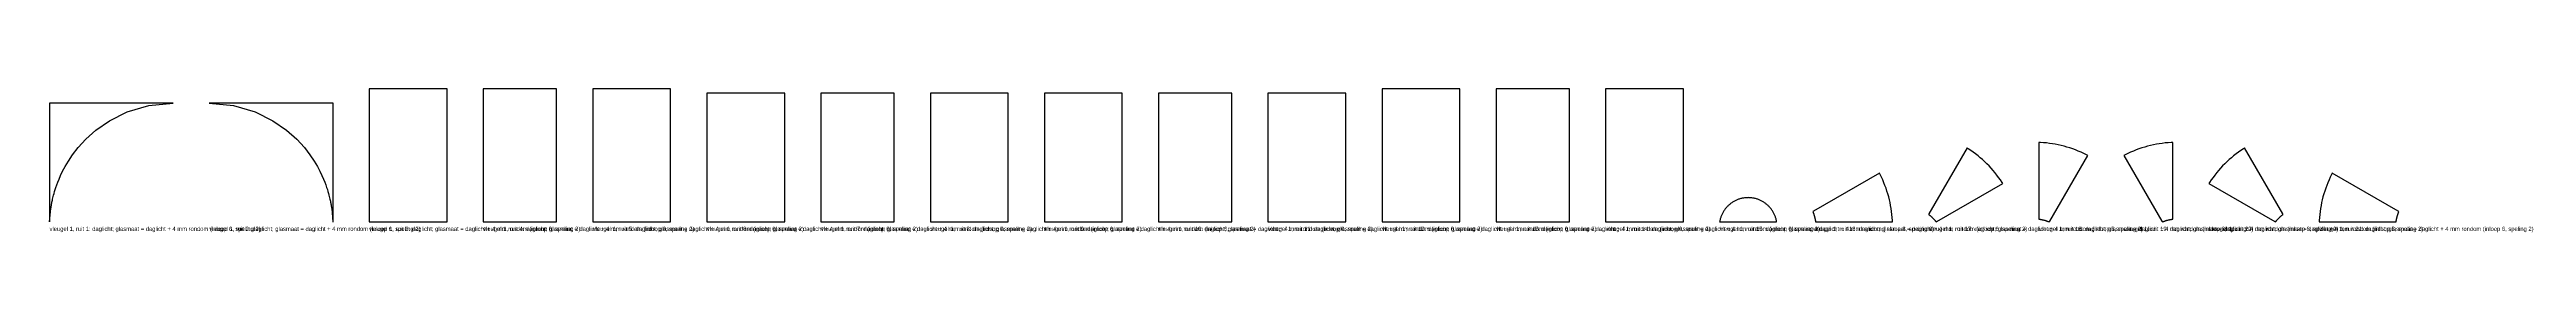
# Model space of a CAD drawing. Header units: millimetres. Extents: x 0 to 8231, y -34 to 444.
import ezdxf

# ---------------------------------------------------------------- set-up
doc = ezdxf.new("R2010")
doc.units = ezdxf.units.MM

msp = doc.modelspace()

# ---------------------------------------------------------------- linework, layer by layer
at = {"layer": 'DAGLICHT'}
for p, q in [((1321, 443.75), (1062, 443.75)), ((1062, 443.75), (1062, 0)), ((1321, 0), (1321, 443.75)), ((1685, 443.75), (1441, 443.75)), ((1441, 443.75), (1441, 0)), ((1685, 0), (1685, 443.75)), ((2064, 443.75), (1805, 443.75)), ((1805, 443.75), (1805, 0)), ((2064, 0), (2064, 443.75)), ((2443, 428.75), (2184, 428.75)), ((2184, 428.75), (2184, 0)), ((2443, 0), (2443, 428.75)), ((2807, 428.75), (2563, 428.75)), ((2563, 428.75), (2563, 0)), ((2807, 0), (2807, 428.75)), ((3186, 428.75), (2927, 428.75)), ((2927, 428.75), (2927, 0)), ((3186, 0), (3186, 428.75)), ((3565, 428.75), (3306, 428.75)), ((3306, 428.75), (3306, 0)), ((3565, 0), (3565, 428.75)), ((3929, 428.75), (3685, 428.75)), ((3685, 428.75), (3685, 0)), ((3929, 0), (3929, 428.75)), ((4308, 428.75), (4049, 428.75)), ((4049, 428.75), (4049, 0)), ((4308, 0), (4308, 428.75)), ((4687, 443.75), (4428, 443.75)), ((4428, 443.75), (4428, 0)), ((4687, 0), (4687, 443.75)), ((5051, 443.75), (4807, 443.75)), ((4807, 443.75), (4807, 0)), ((5051, 0), (5051, 443.75)), ((5430, 443.75), (5171, 443.75)), ((5171, 443.75), (5171, 0)), ((5430, 0), (5430, 443.75)), ((411, 396), (0, 396)), ((0, 396), (0, 0)), ((154.2503, 305.9371), (199.5422, 337.4296)), ((199.5422, 337.4296), (258.3584, 366.6039)), ((258.3584, 366.6039), (330.3963, 388.0187)), ((330.3963, 388.0187), (411, 396)), ((531, 396), (611.6037, 388.0187)), ((942, 396), (531, 396)), ((611.6037, 388.0187), (683.6416, 366.6039)), ((683.6416, 366.6039), (742.4578, 337.4296)), ((742.4578, 337.4296), (787.7497, 305.9371)), ((942, 0), (942, 396)), ((76.5555, 223.8889), (95.2611, 248.1158)), ((95.2611, 248.1158), (120.3791, 275.6209)), ((120.3791, 275.6209), (154.2503, 305.9371)), ((787.7497, 305.9371), (821.6209, 275.6209)), ((821.6209, 275.6209), (846.7389, 248.1158)), ((846.7389, 248.1158), (865.4445, 223.8889)), ((6615.8919, 264.7163), (6610.9519, 264.9104)), ((6610.9519, 264.9104), (6610.9519, 11.7108)), ((6625.8449, 264.064), (6615.8919, 264.7163)), ((6635.7773, 263.1513), (6625.8449, 264.064)), ((6645.6824, 261.9789), (6635.7773, 263.1513)), ((6655.5535, 260.5477), (6645.6824, 261.9789)), ((6665.3837, 258.8586), (6655.5535, 260.5477)), ((6675.1663, 256.9127), (6665.3837, 258.8586)), ((6684.8946, 254.7114), (6675.1663, 256.9127)), ((6694.562, 252.2562), (6684.8946, 254.7114)), ((6704.1618, 249.5488), (6694.562, 252.2562)), ((6713.6874, 246.591), (6704.1618, 249.5488)), ((6962.4333, 249.5488), (6952.9076, 246.591)), ((6972.0331, 252.2562), (6962.4333, 249.5488)), ((6981.7004, 254.7114), (6972.0331, 252.2562)), ((6991.4288, 256.9127), (6981.7004, 254.7114)), ((7001.2114, 258.8586), (6991.4288, 256.9127)), ((7011.0416, 260.5477), (7001.2114, 258.8586)), ((7020.9126, 261.9789), (7011.0416, 260.5477)), ((7030.8178, 263.1513), (7020.9126, 261.9789)), ((7040.7502, 264.064), (7030.8178, 263.1513)), ((7050.7031, 264.7163), (7040.7502, 264.064)), ((7055.6431, 264.9104), (7050.7031, 264.7163)), ((7055.6431, 11.7108), (7055.6431, 264.9104)), ((36.8394, 155.073), (43.3904, 168.8048)), ((43.3904, 168.8048), (51.7214, 184.5992)), ((51.7214, 184.5992), (62.4727, 202.8296)), ((62.4727, 202.8296), (76.5555, 223.8889)), ((865.4445, 223.8889), (879.5273, 202.8296)), ((879.5273, 202.8296), (890.2786, 184.5992)), ((890.2786, 184.5992), (898.6096, 168.8048)), ((898.6096, 168.8048), (905.1606, 155.073)), ((6372.1067, 246.6428), (6245.5069, 27.3656)), ((6376.2878, 244.0047), (6372.1067, 246.6428)), ((6384.5811, 238.4633), (6376.2878, 244.0047)), ((6392.7265, 232.7067), (6384.5811, 238.4633)), ((6400.7185, 226.7388), (6392.7265, 232.7067)), ((6408.5514, 220.5638), (6400.7185, 226.7388)), ((6416.2201, 214.1859), (6408.5514, 220.5638)), ((6423.7191, 207.6094), (6416.2201, 214.1859)), ((6431.0435, 200.8389), (6423.7191, 207.6094)), ((6438.188, 193.8789), (6431.0435, 200.8389)), ((6445.148, 186.7343), (6438.188, 193.8789)), ((6451.9185, 179.41), (6445.148, 186.7343)), ((6458.495, 171.9109), (6451.9185, 179.41)), ((6464.873, 164.2423), (6458.495, 171.9109)), ((6646.6978, 2.1328), (6773.2975, 221.41)), ((6723.1324, 243.3849), (6713.6874, 246.591)), ((6732.4901, 239.9326), (6723.1324, 243.3849)), ((6741.7543, 236.2366), (6732.4901, 239.9326)), ((6750.9186, 232.2993), (6741.7543, 236.2366)), ((6759.9767, 228.1234), (6750.9186, 232.2993)), ((6768.9223, 223.7119), (6759.9767, 228.1234)), ((6773.2975, 221.41), (6768.9223, 223.7119)), ((6897.6727, 223.7119), (6893.2975, 221.41)), ((6893.2975, 221.41), (7019.8973, 2.1328)), ((6906.6184, 228.1234), (6897.6727, 223.7119)), ((6915.6765, 232.2993), (6906.6184, 228.1234)), ((6924.8407, 236.2366), (6915.6765, 232.2993)), ((6934.1049, 239.9326), (6924.8407, 236.2366)), ((6943.4627, 243.3849), (6934.1049, 239.9326)), ((6952.9076, 246.591), (6943.4627, 243.3849)), ((7208.1, 171.9109), (7201.7221, 164.2423)), ((7214.6765, 179.41), (7208.1, 171.9109)), ((7221.4471, 186.7343), (7214.6765, 179.41)), ((7228.407, 193.8789), (7221.4471, 186.7343)), ((7235.5516, 200.8389), (7228.407, 193.8789)), ((7242.8759, 207.6094), (7235.5516, 200.8389)), ((7250.375, 214.1859), (7242.8759, 207.6094)), ((7258.0436, 220.5638), (7250.375, 214.1859)), ((7265.8766, 226.7388), (7258.0436, 220.5638)), ((7273.8685, 232.7067), (7265.8766, 226.7388)), ((7282.0139, 238.4633), (7273.8685, 232.7067)), ((7290.3072, 244.0047), (7282.0139, 238.4633)), ((7294.4883, 246.6428), (7290.3072, 244.0047)), ((7421.0881, 27.3656), (7294.4883, 246.6428)), ((11.1766, 80.196), (12.2714, 84.6821)), ((12.2714, 84.6821), (13.5324, 89.5967)), ((13.5324, 89.5967), (14.9941, 95.0016)), ((14.9941, 95.0016), (16.7008, 100.9704)), ((16.7008, 100.9704), (18.7087, 107.591)), ((18.7087, 107.591), (21.0912, 114.9696)), ((21.0912, 114.9696), (23.9441, 123.2343)), ((23.9441, 123.2343), (27.395, 132.5404)), ((27.395, 132.5404), (31.6154, 143.0769)), ((31.6154, 143.0769), (36.8394, 155.073)), ((905.1606, 155.073), (910.3846, 143.0769)), ((910.3846, 143.0769), (914.605, 132.5404)), ((914.605, 132.5404), (918.0559, 123.2343)), ((918.0559, 123.2343), (920.9088, 114.9696)), ((920.9088, 114.9696), (923.2913, 107.591)), ((923.2913, 107.591), (925.2992, 100.9704)), ((925.2992, 100.9704), (927.0059, 95.0016)), ((927.0059, 95.0016), (928.4676, 89.5967)), ((928.4676, 89.5967), (929.7286, 84.6821)), ((929.7286, 84.6821), (930.8234, 80.196)), ((6080.8088, 162.3456), (5861.5315, 35.7458)), ((6083.1107, 157.9704), (6080.8088, 162.3456)), ((6087.5222, 149.0247), (6083.1107, 157.9704)), ((6091.698, 139.9667), (6087.5222, 149.0247)), ((6095.6353, 130.8024), (6091.698, 139.9667)), ((6099.3313, 121.5382), (6095.6353, 130.8024)), ((6102.7836, 112.1804), (6099.3313, 121.5382)), ((6105.9897, 102.7355), (6102.7836, 112.1804)), ((6108.9475, 93.2098), (6105.9897, 102.7355)), ((6111.6549, 83.6101), (6108.9475, 93.2098)), ((6114.1101, 73.9427), (6111.6549, 83.6101)), ((6271.6747, 1.1978), (6490.9519, 127.7976)), ((6471.048, 156.4093), (6464.873, 164.2423)), ((6477.0158, 148.4174), (6471.048, 156.4093)), ((6482.7724, 140.272), (6477.0158, 148.4174)), ((6488.3138, 131.9787), (6482.7724, 140.272)), ((6490.9519, 127.7976), (6488.3138, 131.9787)), ((7178.2812, 131.9787), (7175.6431, 127.7976)), ((7175.6431, 127.7976), (7394.9204, 1.1978)), ((7183.8226, 140.272), (7178.2812, 131.9787)), ((7189.5792, 148.4174), (7183.8226, 140.272)), ((7195.5471, 156.4093), (7189.5792, 148.4174)), ((7201.7221, 164.2423), (7195.5471, 156.4093)), ((7554.9401, 83.6101), (7552.4849, 73.9427)), ((7557.6475, 93.2098), (7554.9401, 83.6101)), ((7560.6053, 102.7355), (7557.6475, 93.2098)), ((7563.8115, 112.1804), (7560.6053, 102.7355)), ((7567.2637, 121.5382), (7563.8115, 112.1804)), ((7570.9598, 130.8024), (7567.2637, 121.5382)), ((7574.897, 139.9667), (7570.9598, 130.8024)), ((7579.0729, 149.0247), (7574.897, 139.9667)), ((7583.4844, 157.9704), (7579.0729, 149.0247)), ((7585.7863, 162.3456), (7583.4844, 157.9704)), ((7805.0635, 35.7458), (7585.7863, 162.3456)), ((0, 0), (0.2775, 0.1001)), ((0.2775, 0.1001), (4.3734, 44.798)), ((4.3734, 44.798), (4.6379, 46.57)), ((4.6379, 46.57), (4.9271, 48.4489)), ((4.9271, 48.4489), (5.2439, 50.4445)), ((5.2439, 50.4445), (5.5921, 52.568)), ((5.5921, 52.568), (5.9759, 54.8317)), ((5.9759, 54.8317), (6.4003, 57.25)), ((6.4003, 57.25), (6.8711, 59.8387)), ((6.8711, 59.8387), (7.3954, 62.6163)), ((7.3954, 62.6163), (7.9813, 65.6037)), ((7.9813, 65.6037), (8.639, 68.8252)), ((8.639, 68.8252), (9.3805, 72.3086)), ((9.3805, 72.3086), (10.2204, 76.0863)), ((10.2204, 76.0863), (11.1766, 80.196)), ((930.8234, 80.196), (931.7796, 76.0863)), ((931.7796, 76.0863), (932.6195, 72.3086)), ((932.6195, 72.3086), (933.361, 68.8252)), ((933.361, 68.8252), (934.0187, 65.6037)), ((934.0187, 65.6037), (934.6046, 62.6163)), ((934.6046, 62.6163), (935.1289, 59.8387)), ((935.1289, 59.8387), (935.5997, 57.25)), ((935.5997, 57.25), (936.0241, 54.8317)), ((936.0241, 54.8317), (936.4079, 52.568)), ((936.4079, 52.568), (936.7561, 50.4445)), ((936.7561, 50.4445), (937.0729, 48.4489)), ((937.0729, 48.4489), (937.3621, 46.57)), ((937.3621, 46.57), (937.6266, 44.798)), ((937.6266, 44.798), (941.7225, 0.1001)), ((941.7225, 0.1001), (942, 0)), ((1062, 0), (1321, 0)), ((1441, 0), (1685, 0)), ((1805, 0), (2064, 0)), ((2184, 0), (2443, 0)), ((2563, 0), (2807, 0)), ((2927, 0), (3186, 0)), ((3306, 0), (3565, 0)), ((3685, 0), (3929, 0)), ((4049, 0), (4308, 0)), ((4428, 0), (4687, 0)), ((4807, 0), (5051, 0)), ((5171, 0), (5430, 0)), ((5550.4249, 2.4727), (5550, 0)), ((5550, 0), (5739.3988, 0)), ((5550.9146, 4.9346), (5550.4249, 2.4727)), ((5551.4685, 7.3827), (5550.9146, 4.9346)), ((5552.0864, 9.8156), (5551.4685, 7.3827)), ((5552.7677, 12.2314), (5552.0864, 9.8156)), ((5553.5121, 14.6285), (5552.7677, 12.2314)), ((5554.3189, 17.0054), (5553.5121, 14.6285)), ((5555.1877, 19.3603), (5554.3189, 17.0054)), ((5556.1178, 21.6917), (5555.1877, 19.3603)), ((5557.1086, 23.9979), (5556.1178, 21.6917)), ((5558.1595, 26.2774), (5557.1086, 23.9979)), ((5559.2697, 28.5286), (5558.1595, 26.2774)), ((5560.4384, 30.75), (5559.2697, 28.5286)), ((5561.6649, 32.94), (5560.4384, 30.75)), ((5562.9482, 35.0972), (5561.6649, 32.94)), ((5564.2876, 37.22), (5562.9482, 35.0972)), ((5565.6822, 39.307), (5564.2876, 37.22)), ((5567.1308, 41.3568), (5565.6822, 39.307)), ((5568.6327, 43.368), (5567.1308, 41.3568)), ((5570.1866, 45.3392), (5568.6327, 43.368)), ((5571.7917, 47.2691), (5570.1866, 45.3392)), ((5573.4466, 49.1562), (5571.7917, 47.2691)), ((5575.1505, 50.9994), (5573.4466, 49.1562)), ((5576.902, 52.7974), (5575.1505, 50.9994)), ((5578.6999, 54.5489), (5576.902, 52.7974)), ((5580.5431, 56.2527), (5578.6999, 54.5489)), ((5582.4303, 57.9077), (5580.5431, 56.2527)), ((5584.3601, 59.5128), (5582.4303, 57.9077)), ((5586.3313, 61.0667), (5584.3601, 59.5128)), ((5588.3425, 62.5685), (5586.3313, 61.0667)), ((5590.3923, 64.0172), (5588.3425, 62.5685)), ((5592.4794, 65.4117), (5590.3923, 64.0172)), ((5594.6022, 66.7511), (5592.4794, 65.4117)), ((5596.7594, 68.0345), (5594.6022, 66.7511)), ((5598.9494, 69.261), (5596.7594, 68.0345)), ((5601.1708, 70.4297), (5598.9494, 69.261)), ((5603.422, 71.5399), (5601.1708, 70.4297)), ((5605.7015, 72.5907), (5603.422, 71.5399)), ((5608.0077, 73.5816), (5605.7015, 72.5907)), ((5610.3391, 74.5117), (5608.0077, 73.5816)), ((5612.694, 75.3805), (5610.3391, 74.5117)), ((5615.0708, 76.1873), (5612.694, 75.3805)), ((5617.468, 76.9316), (5615.0708, 76.1873)), ((5619.8838, 77.613), (5617.468, 76.9316)), ((5622.3166, 78.2308), (5619.8838, 77.613)), ((5624.7648, 78.7848), (5622.3166, 78.2308)), ((5627.2266, 79.2745), (5624.7648, 78.7848)), ((5629.7004, 79.6996), (5627.2266, 79.2745)), ((5632.1845, 80.0597), (5629.7004, 79.6996)), ((5634.6772, 80.3548), (5632.1845, 80.0597)), ((5637.1767, 80.5844), (5634.6772, 80.3548)), ((5639.6814, 80.7486), (5637.1767, 80.5844)), ((5642.1895, 80.8471), (5639.6814, 80.7486)), ((5644.6994, 80.88), (5642.1895, 80.8471)), ((5647.2092, 80.8471), (5644.6994, 80.88)), ((5649.7173, 80.7486), (5647.2092, 80.8471)), ((5652.222, 80.5844), (5649.7173, 80.7486)), ((5654.7216, 80.3548), (5652.222, 80.5844)), ((5657.2142, 80.0597), (5654.7216, 80.3548)), ((5659.6983, 79.6996), (5657.2142, 80.0597)), ((5662.1721, 79.2745), (5659.6983, 79.6996)), ((5664.6339, 78.7848), (5662.1721, 79.2745)), ((5667.0821, 78.2308), (5664.6339, 78.7848)), ((5669.5149, 77.613), (5667.0821, 78.2308)), ((5671.9308, 76.9316), (5669.5149, 77.613)), ((5674.3279, 76.1873), (5671.9308, 76.9316)), ((5676.7048, 75.3805), (5674.3279, 76.1873)), ((5679.0597, 74.5117), (5676.7048, 75.3805)), ((5681.3911, 73.5816), (5679.0597, 74.5117)), ((5683.6973, 72.5907), (5681.3911, 73.5816)), ((5685.9768, 71.5399), (5683.6973, 72.5907)), ((5688.228, 70.4297), (5685.9768, 71.5399)), ((5690.4494, 69.261), (5688.228, 70.4297)), ((5692.6394, 68.0345), (5690.4494, 69.261)), ((5694.7965, 66.7511), (5692.6394, 68.0345)), ((5696.9194, 65.4117), (5694.7965, 66.7511)), ((5699.0064, 64.0172), (5696.9194, 65.4117)), ((5701.0562, 62.5685), (5699.0064, 64.0172)), ((5703.0674, 61.0667), (5701.0562, 62.5685)), ((5705.0386, 59.5128), (5703.0674, 61.0667)), ((5706.9685, 57.9077), (5705.0386, 59.5128)), ((5708.8556, 56.2527), (5706.9685, 57.9077)), ((5710.6988, 54.5489), (5708.8556, 56.2527)), ((5712.4968, 52.7974), (5710.6988, 54.5489)), ((5714.2483, 50.9994), (5712.4968, 52.7974)), ((5715.9521, 49.1562), (5714.2483, 50.9994)), ((5717.6071, 47.2691), (5715.9521, 49.1562)), ((5719.2121, 45.3392), (5717.6071, 47.2691)), ((5720.7661, 43.368), (5719.2121, 45.3392)), ((5722.2679, 41.3568), (5720.7661, 43.368)), ((5723.7166, 39.307), (5722.2679, 41.3568)), ((5725.1111, 37.22), (5723.7166, 39.307)), ((5726.4505, 35.0972), (5725.1111, 37.22)), ((5727.7339, 32.94), (5726.4505, 35.0972)), ((5728.9604, 30.75), (5727.7339, 32.94)), ((5730.1291, 28.5286), (5728.9604, 30.75)), ((5731.2393, 26.2774), (5730.1291, 28.5286)), ((5732.2901, 23.9979), (5731.2393, 26.2774)), ((5733.2809, 21.6917), (5732.2901, 23.9979)), ((5734.2111, 19.3603), (5733.2809, 21.6917)), ((5735.0798, 17.0054), (5734.2111, 19.3603)), ((5735.8867, 14.6285), (5735.0798, 17.0054)), ((5736.631, 12.2314), (5735.8867, 14.6285)), ((5737.3123, 9.8156), (5736.631, 12.2314)), ((5737.9302, 7.3827), (5737.3123, 9.8156)), ((5738.4842, 4.9346), (5737.9302, 7.3827)), ((5738.9739, 2.4727), (5738.4842, 4.9346)), ((5739.3988, 0), (5738.9739, 2.4727)), ((5861.5315, 35.7458), (5859.3988, 34.4473)), ((5859.3988, 34.4473), (5860.5437, 31.676)), ((5860.5437, 31.676), (5860.7383, 31.1855)), ((5860.7383, 31.1855), (5860.9424, 30.6648)), ((5860.9424, 30.6648), (5861.1564, 30.1112)), ((5861.1564, 30.1112), (5861.3811, 29.5214)), ((5861.3811, 29.5214), (5861.6172, 28.8919)), ((5861.6172, 28.8919), (5861.8655, 28.2185)), ((5861.8655, 28.2185), (5862.1269, 27.4966)), ((5862.1269, 27.4966), (5862.4023, 26.7209)), ((5862.4023, 26.7209), (5862.6926, 25.8851)), ((5862.6926, 25.8851), (5862.9988, 24.9822)), ((5862.9988, 24.9822), (5863.3221, 24.004)), ((5863.3221, 24.004), (5863.6633, 22.9408)), ((5863.6633, 22.9408), (5864.0237, 21.7814)), ((5864.0237, 21.7814), (5864.4041, 20.5125)), ((5864.4041, 20.5125), (5864.8053, 19.1184)), ((5864.8053, 19.1184), (5865.2279, 17.5801)), ((5865.2279, 17.5801), (5865.6311, 16.0366)), ((5865.6311, 16.0366), (5865.9806, 14.6287)), ((5865.9806, 14.6287), (5866.2857, 13.3396)), ((5866.2857, 13.3396), (5866.5533, 12.1554)), ((5866.5533, 12.1554), (5866.7893, 11.064)), ((5866.7893, 11.064), (5866.9985, 10.0552)), ((5866.9985, 10.0552), (5867.1847, 9.1202)), ((5867.1847, 9.1202), (5867.3512, 8.2512)), ((5867.3512, 8.2512), (5867.5006, 7.4417)), ((5867.5006, 7.4417), (5867.6352, 6.6858)), ((5867.6352, 6.6858), (5867.7568, 5.9785)), ((5867.7568, 5.9785), (5867.8671, 5.3152)), ((5867.8671, 5.3152), (5867.9674, 4.6921)), ((5867.9674, 4.6921), (5868.0588, 4.1057)), ((5868.0588, 4.1057), (5868.1425, 3.5528)), ((5868.1425, 3.5528), (5868.2192, 3.0306)), ((5868.2192, 3.0306), (5868.6133, 0.0581)), ((5868.6133, 0.0581), (5871.1096, 0)), ((5871.1096, 0), (6124.3091, 0)), ((6116.3114, 64.2144), (6114.1101, 73.9427)), ((6118.2573, 54.4317), (6116.3114, 64.2144)), ((6119.9465, 44.6015), (6118.2573, 54.4317)), ((6121.3777, 34.7305), (6119.9465, 44.6015)), ((6122.55, 24.8253), (6121.3777, 34.7305)), ((6123.4627, 14.8929), (6122.55, 24.8253)), ((6124.1151, 4.94), (6123.4627, 14.8929)), ((6124.3091, 0), (6124.1151, 4.94)), ((6245.5069, 27.3656), (6244.3091, 25.1746)), ((6244.3091, 25.1746), (6246.6864, 23.3471)), ((6246.6864, 23.3471), (6247.1002, 23.0196)), ((6247.1002, 23.0196), (6247.5372, 22.6707)), ((6247.5372, 22.6707), (6247.9994, 22.2982)), ((6247.9994, 22.2982), (6248.4888, 21.8998)), ((6248.4888, 21.8998), (6249.0081, 21.4727)), ((6249.0081, 21.4727), (6249.5598, 21.0137)), ((6249.5598, 21.0137), (6250.1471, 20.5192)), ((6250.1471, 20.5192), (6250.7735, 19.9851)), ((6250.7735, 19.9851), (6251.4428, 19.4064)), ((6251.4428, 19.4064), (6252.1595, 18.7776)), ((6252.1595, 18.7776), (6252.9285, 18.0921)), ((6252.9285, 18.0921), (6253.7556, 17.342)), ((6253.7556, 17.342), (6254.6474, 16.5181)), ((6254.6474, 16.5181), (6255.6113, 15.6094)), ((6255.6113, 15.6094), (6256.6558, 14.6027)), ((6256.6558, 14.6027), (6257.791, 13.4818)), ((6257.791, 13.4818), (6258.9118, 12.3467)), ((6258.9118, 12.3467), (6259.9186, 11.3021)), ((6259.9186, 11.3021), (6260.8272, 10.3382)), ((6260.8272, 10.3382), (6261.6511, 9.4465)), ((6261.6511, 9.4465), (6262.4012, 8.6194)), ((6262.4012, 8.6194), (6263.0868, 7.8503)), ((6263.0868, 7.8503), (6263.7156, 7.1337)), ((6263.7156, 7.1337), (6264.2942, 6.4644)), ((6264.2942, 6.4644), (6264.8284, 5.838)), ((6264.8284, 5.838), (6265.3229, 5.2507)), ((6265.3229, 5.2507), (6265.7819, 4.6989)), ((6265.7819, 4.6989), (6266.209, 4.1797)), ((6266.209, 4.1797), (6266.6074, 3.6902)), ((6266.6074, 3.6902), (6266.9798, 3.2281)), ((6266.9798, 3.2281), (6267.3287, 2.791)), ((6267.3287, 2.791), (6267.6562, 2.3772)), ((6267.6562, 2.3772), (6269.4838, 0)), ((6269.4838, 0), (6271.6747, 1.1978)), ((6610.9519, 11.7108), (6611.0101, 9.2146)), ((6611.0101, 9.2146), (6613.9826, 8.8204)), ((6613.9826, 8.8204), (6614.5047, 8.7437)), ((6614.5047, 8.7437), (6615.0576, 8.6601)), ((6615.0576, 8.6601), (6615.6441, 8.5686)), ((6615.6441, 8.5686), (6616.2672, 8.4683)), ((6616.2672, 8.4683), (6616.9304, 8.3581)), ((6616.9304, 8.3581), (6617.6378, 8.2364)), ((6617.6378, 8.2364), (6618.3936, 8.1019)), ((6618.3936, 8.1019), (6619.2032, 7.9525)), ((6619.2032, 7.9525), (6620.0721, 7.786)), ((6620.0721, 7.786), (6621.0072, 7.5998)), ((6621.0072, 7.5998), (6622.0159, 7.3906)), ((6622.0159, 7.3906), (6623.1073, 7.1545)), ((6623.1073, 7.1545), (6624.2915, 6.8869)), ((6624.2915, 6.8869), (6625.5806, 6.5819)), ((6625.5806, 6.5819), (6626.9886, 6.2323)), ((6626.9886, 6.2323), (6628.5321, 5.8292)), ((6628.5321, 5.8292), (6630.0703, 5.4066)), ((6630.0703, 5.4066), (6631.4645, 5.0053)), ((6631.4645, 5.0053), (6632.7334, 4.6249)), ((6632.7334, 4.6249), (6633.8927, 4.2646)), ((6633.8927, 4.2646), (6634.9559, 3.9233)), ((6634.9559, 3.9233), (6635.9341, 3.6001)), ((6635.9341, 3.6001), (6636.837, 3.2938)), ((6636.837, 3.2938), (6637.6728, 3.0035)), ((6637.6728, 3.0035), (6638.4486, 2.7282)), ((6638.4486, 2.7282), (6639.1705, 2.4668)), ((6639.1705, 2.4668), (6639.8438, 2.2184)), ((6639.8438, 2.2184), (6640.4734, 1.9823)), ((6640.4734, 1.9823), (6641.0631, 1.7576)), ((6641.0631, 1.7576), (6641.6167, 1.5436)), ((6641.6167, 1.5436), (6642.1374, 1.3396)), ((6642.1374, 1.3396), (6642.6279, 1.1449)), ((6642.6279, 1.1449), (6645.3993, 0)), ((6645.3993, 0), (6646.6978, 2.1328)), ((7019.8973, 2.1328), (7021.1958, 0)), ((7021.1958, 0), (7023.9671, 1.1449)), ((7023.9671, 1.1449), (7024.4577, 1.3396)), ((7024.4577, 1.3396), (7024.9783, 1.5436)), ((7024.9783, 1.5436), (7025.5319, 1.7576)), ((7025.5319, 1.7576), (7026.1217, 1.9823)), ((7026.1217, 1.9823), (7026.7512, 2.2184)), ((7026.7512, 2.2184), (7027.4246, 2.4668)), ((7027.4246, 2.4668), (7028.1465, 2.7282)), ((7028.1465, 2.7282), (7028.9223, 3.0035)), ((7028.9223, 3.0035), (7029.758, 3.2938)), ((7029.758, 3.2938), (7030.6609, 3.6001)), ((7030.6609, 3.6001), (7031.6391, 3.9233)), ((7031.6391, 3.9233), (7032.7023, 4.2646)), ((7032.7023, 4.2646), (7033.8617, 4.6249)), ((7033.8617, 4.6249), (7035.1306, 5.0053)), ((7035.1306, 5.0053), (7036.5247, 5.4066)), ((7036.5247, 5.4066), (7038.063, 5.8292)), ((7038.063, 5.8292), (7039.6065, 6.2323)), ((7039.6065, 6.2323), (7041.0145, 6.5819)), ((7041.0145, 6.5819), (7042.3035, 6.8869)), ((7042.3035, 6.8869), (7043.4878, 7.1545)), ((7043.4878, 7.1545), (7044.5791, 7.3906)), ((7044.5791, 7.3906), (7045.5879, 7.5998)), ((7045.5879, 7.5998), (7046.5229, 7.786)), ((7046.5229, 7.786), (7047.3919, 7.9525)), ((7047.3919, 7.9525), (7048.2014, 8.1019)), ((7048.2014, 8.1019), (7048.9573, 8.2364)), ((7048.9573, 8.2364), (7049.6646, 8.3581)), ((7049.6646, 8.3581), (7050.3279, 8.4683)), ((7050.3279, 8.4683), (7050.951, 8.5686)), ((7050.951, 8.5686), (7051.5374, 8.6601)), ((7051.5374, 8.6601), (7052.0903, 8.7437)), ((7052.0903, 8.7437), (7052.6125, 8.8204)), ((7052.6125, 8.8204), (7055.585, 9.2146)), ((7055.585, 9.2146), (7055.6431, 11.7108)), ((7394.9204, 1.1978), (7397.1113, 0)), ((7397.1113, 0), (7398.9389, 2.3772)), ((7398.9389, 2.3772), (7399.2663, 2.791)), ((7399.2663, 2.791), (7399.6152, 3.2281)), ((7399.6152, 3.2281), (7399.9877, 3.6902)), ((7399.9877, 3.6902), (7400.3861, 4.1797)), ((7400.3861, 4.1797), (7400.8132, 4.6989)), ((7400.8132, 4.6989), (7401.2722, 5.2507)), ((7401.2722, 5.2507), (7401.7667, 5.838)), ((7401.7667, 5.838), (7402.3008, 6.4644)), ((7402.3008, 6.4644), (7402.8795, 7.1337)), ((7402.8795, 7.1337), (7403.5083, 7.8503)), ((7403.5083, 7.8503), (7404.1938, 8.6194)), ((7404.1938, 8.6194), (7404.9439, 9.4465)), ((7404.9439, 9.4465), (7405.7678, 10.3382)), ((7405.7678, 10.3382), (7406.6765, 11.3021)), ((7406.6765, 11.3021), (7407.6832, 12.3467)), ((7407.6832, 12.3467), (7408.8041, 13.4818)), ((7408.8041, 13.4818), (7409.9392, 14.6027)), ((7409.9392, 14.6027), (7410.9838, 15.6094)), ((7410.9838, 15.6094), (7411.9477, 16.5181)), ((7411.9477, 16.5181), (7412.8394, 17.342)), ((7412.8394, 17.342), (7413.6666, 18.0921)), ((7413.6666, 18.0921), (7414.4356, 18.7776)), ((7414.4356, 18.7776), (7415.1523, 19.4064)), ((7415.1523, 19.4064), (7415.8215, 19.9851)), ((7415.8215, 19.9851), (7416.4479, 20.5192)), ((7416.4479, 20.5192), (7417.0352, 21.0137)), ((7417.0352, 21.0137), (7417.587, 21.4727)), ((7417.587, 21.4727), (7418.1062, 21.8998)), ((7418.1062, 21.8998), (7418.5957, 22.2982)), ((7418.5957, 22.2982), (7419.0579, 22.6707)), ((7419.0579, 22.6707), (7419.4949, 23.0196)), ((7419.4949, 23.0196), (7419.9087, 23.3471)), ((7419.9087, 23.3471), (7422.2859, 25.1746)), ((7422.2859, 25.1746), (7421.0881, 27.3656)), ((7542.48, 4.94), (7542.2859, 0)), ((7542.2859, 0), (7795.4855, 0)), ((7543.1324, 14.8929), (7542.48, 4.94)), ((7544.045, 24.8253), (7543.1324, 14.8929)), ((7545.2174, 34.7305), (7544.045, 24.8253)), ((7546.6486, 44.6015), (7545.2174, 34.7305)), ((7548.3377, 54.4317), (7546.6486, 44.6015)), ((7550.2836, 64.2144), (7548.3377, 54.4317)), ((7552.4849, 73.9427), (7550.2836, 64.2144)), ((7795.4855, 0), (7797.9818, 0.0581)), ((7797.9818, 0.0581), (7798.3759, 3.0306)), ((7798.3759, 3.0306), (7798.4526, 3.5528)), ((7798.4526, 3.5528), (7798.5362, 4.1057)), ((7798.5362, 4.1057), (7798.6277, 4.6921)), ((7798.6277, 4.6921), (7798.728, 5.3152)), ((7798.728, 5.3152), (7798.8383, 5.9785)), ((7798.8383, 5.9785), (7798.9599, 6.6858)), ((7798.9599, 6.6858), (7799.0944, 7.4417)), ((7799.0944, 7.4417), (7799.2439, 8.2512)), ((7799.2439, 8.2512), (7799.4103, 9.1202)), ((7799.4103, 9.1202), (7799.5966, 10.0552)), ((7799.5966, 10.0552), (7799.8057, 11.064)), ((7799.8057, 11.064), (7800.0418, 12.1554)), ((7800.0418, 12.1554), (7800.3094, 13.3396)), ((7800.3094, 13.3396), (7800.6144, 14.6287)), ((7800.6144, 14.6287), (7800.964, 16.0366)), ((7800.964, 16.0366), (7801.3671, 17.5801)), ((7801.3671, 17.5801), (7801.7898, 19.1184)), ((7801.7898, 19.1184), (7802.191, 20.5125)), ((7802.191, 20.5125), (7802.5714, 21.7814)), ((7802.5714, 21.7814), (7802.9317, 22.9408)), ((7802.9317, 22.9408), (7803.273, 24.004)), ((7803.273, 24.004), (7803.5962, 24.9822)), ((7803.5962, 24.9822), (7803.9025, 25.8851)), ((7803.9025, 25.8851), (7804.1928, 26.7209)), ((7804.1928, 26.7209), (7804.4681, 27.4966)), ((7804.4681, 27.4966), (7804.7295, 28.2185)), ((7804.7295, 28.2185), (7804.9779, 28.8919)), ((7804.9779, 28.8919), (7805.214, 29.5214)), ((7807.1963, 34.4473), (7805.0635, 35.7458)), ((7805.214, 29.5214), (7805.4387, 30.1112)), ((7805.4387, 30.1112), (7805.6527, 30.6648)), ((7805.6527, 30.6648), (7805.8567, 31.1855)), ((7805.8567, 31.1855), (7806.0514, 31.676)), ((7806.0514, 31.676), (7807.1963, 34.4473))]:
    msp.add_line(p, q, dxfattribs=at)

# ---------------------------------------------------------------- texts
at = {"layer": 'TEKST'}
for s, p in [('vleugel 1, ruit 1: daglicht; glasmaat = daglicht + 4 mm rondom (inloop 6, speling 2)', (0, -30)), ('vleugel 1, ruit 2: daglicht; glasmaat = daglicht + 4 mm rondom (inloop 6, speling 2)', (531, -30)), ('vleugel 1, ruit 3: daglicht; glasmaat = daglicht + 4 mm rondom (inloop 6, speling 2)', (1062, -30)), ('vleugel 1, ruit 4: daglicht; glasmaat = daglicht + 4 mm rondom (inloop 6, speling 2)', (1441, -30)), ('vleugel 1, ruit 5: daglicht; glasmaat = daglicht + 4 mm rondom (inloop 6, speling 2)', (1805, -30)), ('vleugel 1, ruit 6: daglicht; glasmaat = daglicht + 4 mm rondom (inloop 6, speling 2)', (2184, -30)), ('vleugel 1, ruit 7: daglicht; glasmaat = daglicht + 4 mm rondom (inloop 6, speling 2)', (2563, -30)), ('vleugel 1, ruit 8: daglicht; glasmaat = daglicht + 4 mm rondom (inloop 6, speling 2)', (2927, -30)), ('vleugel 1, ruit 9: daglicht; glasmaat = daglicht + 4 mm rondom (inloop 6, speling 2)', (3306, -30)), ('vleugel 1, ruit 10: daglicht; glasmaat = daglicht + 4 mm rondom (inloop 6, speling 2)', (3685, -30)), ('vleugel 1, ruit 11: daglicht; glasmaat = daglicht + 4 mm rondom (inloop 6, speling 2)', (4049, -30)), ('vleugel 1, ruit 12: daglicht; glasmaat = daglicht + 4 mm rondom (inloop 6, speling 2)', (4428, -30)), ('vleugel 1, ruit 13: daglicht; glasmaat = daglicht + 4 mm rondom (inloop 6, speling 2)', (4807, -30)), ('vleugel 1, ruit 14: daglicht; glasmaat = daglicht + 4 mm rondom (inloop 6, speling 2)', (5171, -30)), ('vleugel 1, ruit 15: daglicht; glasmaat = daglicht + 4 mm rondom (inloop 6, speling 2)', (5550, -30)), ('vleugel 1, ruit 16: daglicht; glasmaat = daglicht + 4 mm rondom (inloop 6, speling 2)', (5859.3988, -30)), ('vleugel 1, ruit 17: daglicht; glasmaat = daglicht + 4 mm rondom (inloop 6, speling 2)', (6244.3091, -30)), ('vleugel 1, ruit 18: daglicht; glasmaat = daglicht + 4 mm rondom (inloop 6, speling 2)', (6610.9519, -30)), ('vleugel 1, ruit 19: daglicht; glasmaat = daglicht + 4 mm rondom (inloop 6, speling 2)', (6893.2975, -30)), ('vleugel 1, ruit 20: daglicht; glasmaat = daglicht + 4 mm rondom (inloop 6, speling 2)', (7175.6431, -30)), ('vleugel 1, ruit 21: daglicht; glasmaat = daglicht + 4 mm rondom (inloop 6, speling 2)', (7542.2859, -30))]:
    msp.add_text(s, height=14, dxfattribs=at).set_placement(p)

doc.saveas('drawing.dxf')
